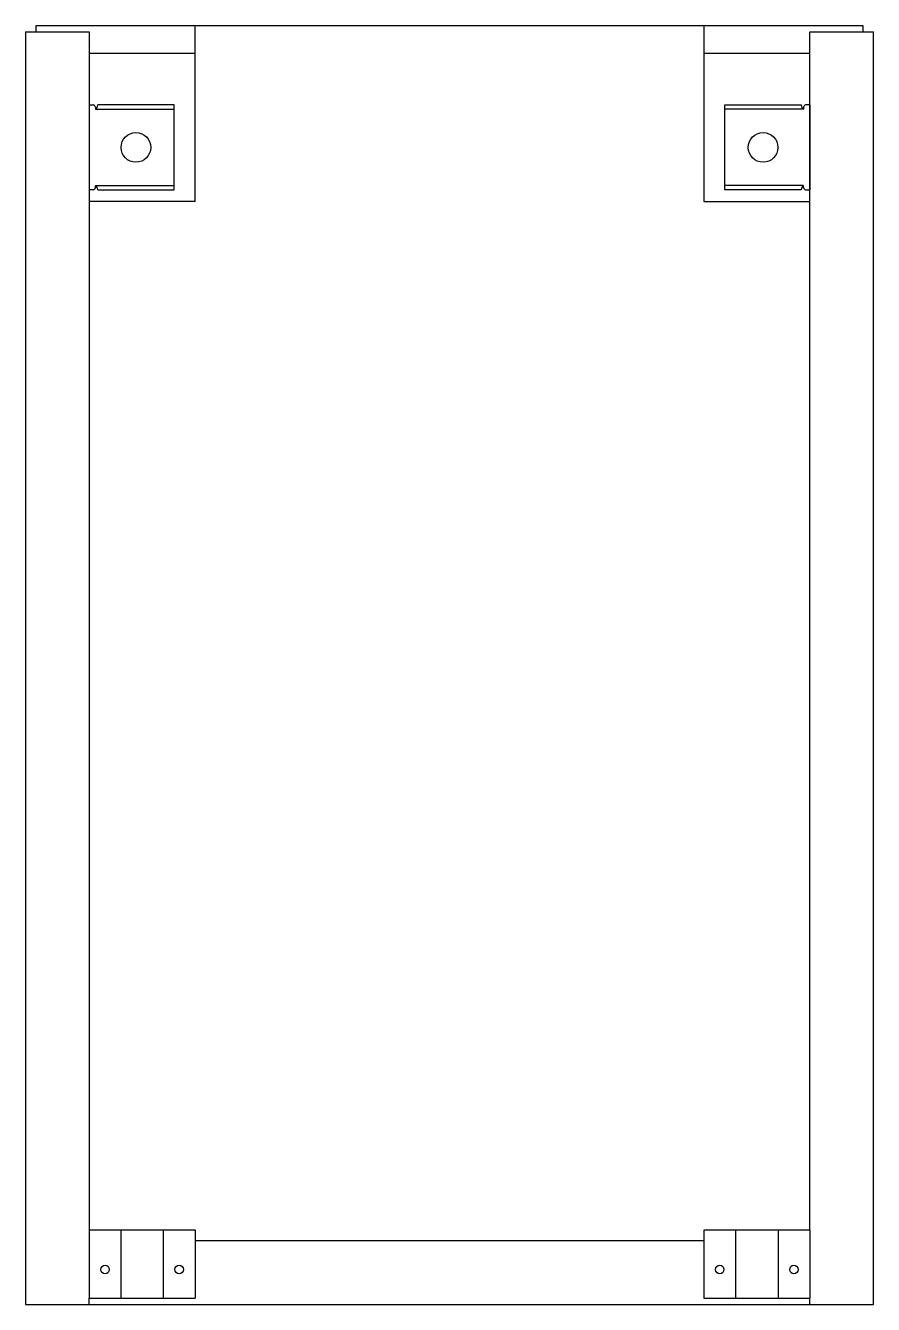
# Model space of a CAD drawing. Header units: millimetres. Extents: x -1061 to 8262, y 78 to 3828.
# Drawn here: x 2940 to 3340, y 107 to 710 of the extents above; entities that cross this region are included whole.
import ezdxf

# ---------------------------------------------------------------- set-up
doc = ezdxf.new("R2010")
doc.units = ezdxf.units.MM
doc.layers.add('Layer1', color=1, linetype='Continuous')
doc.layers.add('Layer2', color=8, linetype='Continuous')

msp = doc.modelspace()

# ---------------------------------------------------------------- linework, layer by layer
at = {"layer": 'Layer1'}
for p, q in [((2940.12, 707.12), (2940.12, 107.12)), ((2940.12, 707.12), (2970.12, 707.12)), ((2970.12, 707.12), (2970.12, 142.12)), ((3020.12, 627.12), (3020.12, 710.12)), ((3020.12, 710.12), (3260.12, 710.12)), ((3260.12, 710.12), (3260.12, 627.12)), ((3310.12, 707.12), (3340.12, 707.12)), ((3310.12, 142.12), (3310.12, 707.12)), ((3340.12, 107.12), (3340.12, 707.12)), ((2970.01, 672.7), (2970.01, 672.7)), ((2970.18, 672.7), (2970.18, 632.7)), ((3310.07, 672.7), (3310.07, 632.7)), ((3020.12, 627.12), (2970.12, 627.12)), ((3260.12, 627.12), (3310.12, 627.12)), ((2970.12, 107.12), (2970.12, 110.12)), ((3310.12, 107.12), (3310.12, 110.12)), ((2940.12, 107.12), (3340.12, 107.12))]:
    msp.add_line(p, q, dxfattribs=at)
msp.add_lwpolyline([(3260.12, 137.12), (3020.12, 137.12)], dxfattribs=at)
at = {"layer": 'Layer2'}
for p, q in [((2945.12, 707.12), (2945.12, 710.12)), ((2945.12, 710.12), (3020.12, 710.12)), ((3260.12, 710.12), (3335.13, 710.12)), ((3335.13, 710.12), (3335.13, 707.12)), ((2970.12, 697.12), (3020.12, 697.12)), ((3260.12, 697.12), (3310.12, 697.12)), ((2970.18, 672.7), (2972.18, 672.7)), ((2973.18, 671.7), (2973.18, 670.67)), ((2973.18, 670.67), (3010.18, 670.67)), ((3010.18, 672.7), (2974.18, 672.7)), ((3010.18, 632.7), (3010.18, 672.7)), ((3270.07, 632.7), (3270.07, 672.7)), ((3270.07, 672.7), (3306.07, 672.7)), ((3307.07, 670.67), (3270.07, 670.67)), ((3307.07, 671.7), (3307.07, 670.67)), ((3310.07, 672.7), (3308.07, 672.7)), ((2973.18, 633.7), (2973.18, 634.7)), ((2973.22, 634.7), (3010.18, 634.7)), ((3307.03, 634.7), (3270.07, 634.7)), ((3307.07, 633.7), (3307.07, 634.7)), ((2972.18, 632.7), (2970.18, 632.7)), ((2974.18, 632.7), (3010.18, 632.7)), ((3306.07, 632.7), (3270.07, 632.7)), ((3308.07, 632.7), (3310.07, 632.7)), ((3020.12, 142.12), (2970.12, 142.12)), ((2970.12, 142.12), (2970.12, 110.12)), ((2985.12, 142.12), (2985.12, 110.12)), ((3005.12, 142.12), (3005.12, 110.12)), ((3020.12, 142.12), (3020.12, 110.12)), ((3310.12, 142.12), (3260.12, 142.12)), ((3260.12, 142.12), (3260.12, 110.12)), ((3275.12, 142.12), (3275.12, 110.12)), ((3295.12, 142.12), (3295.12, 110.12)), ((3310.12, 142.12), (3310.12, 110.12)), ((2970.12, 110.12), (3020.12, 110.12)), ((3260.12, 110.12), (3310.12, 110.12))]:
    msp.add_line(p, q, dxfattribs=at)
for centre, radius in [((2992.18, 652.7), 7), ((3288.07, 652.7), 7), ((2977.62, 123.62), 2), ((3012.62, 123.62), 2), ((3267.62, 123.62), 2), ((3302.62, 123.62), 2)]:
    msp.add_circle(centre, radius, dxfattribs=at)
for centre, radius, start, end in [((2971.68, 671.2), 1.58, 18.43495, 71.56505), ((2971.7, 672.66), 2.48, 306.63349, 0.92473), ((3308.55, 672.66), 2.48, 179.07527, 233.36651), ((3308.57, 671.2), 1.58, 108.43495, 161.56505), ((2971.68, 634.2), 1.58, 288.43495, 341.56505), ((2971.7, 632.74), 2.48, 359.07527, 52.20537), ((3308.55, 632.74), 2.48, 127.79463, 180.92473), ((3308.57, 634.2), 1.58, 198.43495, 251.56505)]:
    msp.add_arc(centre, radius, start, end, dxfattribs=at)

doc.saveas('drawing.dxf')
